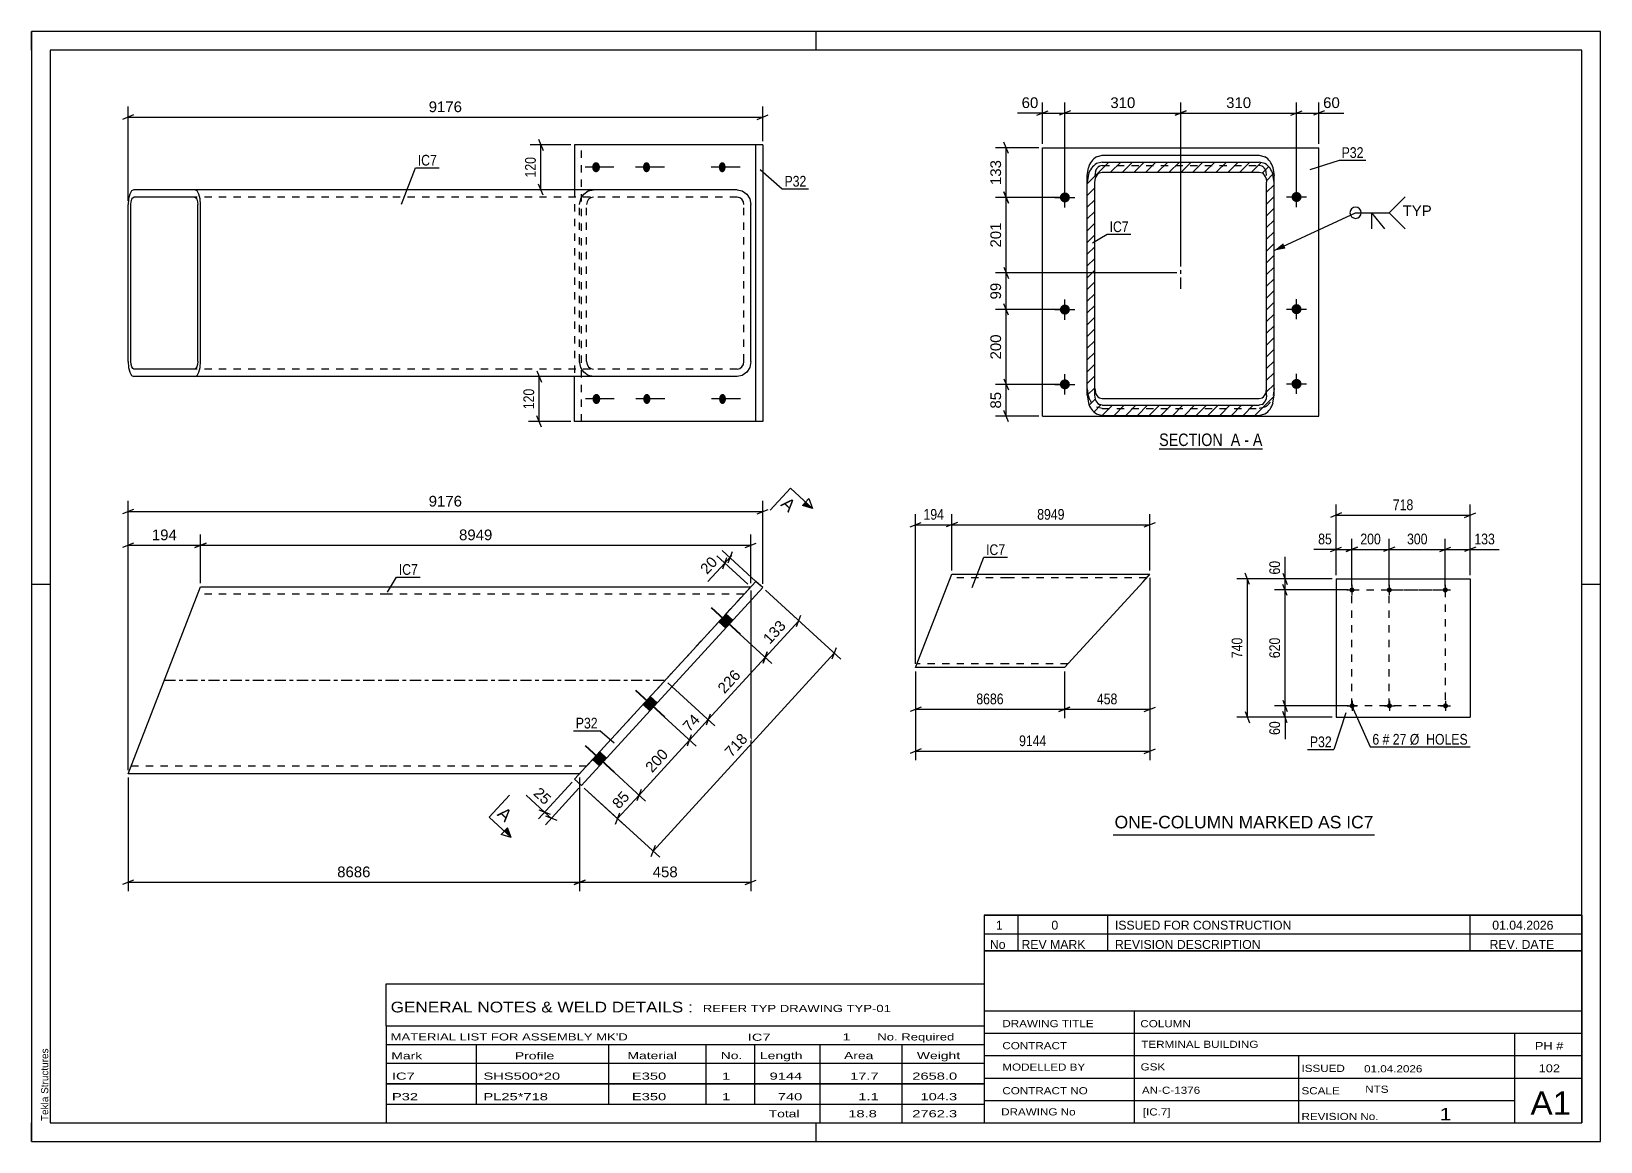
# Paper-space layout 'Layout1' of a CAD drawing. Header units: millimetres. Extents: x 0 to 420, y 0 to 297.
# The model-space entities are those that its viewports show. They can reach past a viewport. Long polylines and large blocks are cut down to what shows.
import ezdxf

# ---------------------------------------------------------------- set-up
doc = ezdxf.new("R2010")
doc.units = ezdxf.units.MM
doc.linetypes.add('DXK_LINE_DOT2', pattern=[3.9198, 1.9599, -1.9599])
doc.linetypes.add('DXK_LINE_DOT3', pattern=[5.9187, 2.979, -0.9799, 0.9799, -0.9799])
doc.layers.add('Viewport layer', color=7, linetype='Continuous', plot=False)
doc.styles.add('Arial', font='ARIAL.TTF', dxfattribs={"height": 0.2})
doc.styles.add('Arial Narrow', font='ARIALN.TTF', dxfattribs={"height": 0.2})

# ---------------------------------------------------------------- blocks, each defined once
blk = doc.blocks.new('Unknown-762328194-1128')
at = {"color": 5, "linetype": 'Continuous'}
for p, q in [((420, 297), (0, 297)), ((0, 297), (0, 0)), ((0, 292), (0, 297)), ((210, 292), (210, 297)), ((420, 0), (420, 297)), ((415, 292), (5, 292)), ((5, 292), (5, 5)), ((415, 5), (415, 292)), ((5, 149), (0, 149)), ((420, 149), (415, 149)), ((0, 0), (0, 5)), ((5, 5), (415, 5)), ((210, 0), (210, 5)), ((0, 0), (420, 0))]:
    blk.add_line(p, q, dxfattribs=at)
at = {"color": 174, "linetype": 'Continuous', "style": 'Arial'}
blk.add_text('Tekla Structures', height=1.9102, rotation=90, dxfattribs=at).set_placement((4.5, 5.5))
blk = doc.blocks.new('Unknown-762328194-17 - 1809')
at = {"color": 6, "linetype": 'Continuous'}
blk.add_line((301.84, 185.33), (329.49, 185.33), dxfattribs=at)
at = {"color": 0, "linetype": 'Continuous'}
blk.add_wipeout([(319.95, 186.08), (319.95, 189.58), (301.84, 189.58), (301.84, 186.08)], dxfattribs=at)
at = {"color": 7, "linetype": 'Continuous', "style": 'Arial Narrow'}
blk.add_text('SECTION ', height=3.34, dxfattribs=at).set_placement((301.84, 186.08))
at = {"color": 0, "linetype": 'Continuous'}
blk.add_wipeout([(323.56, 186.08), (323.56, 189.58), (321, 189.58), (321, 186.08)], dxfattribs=at)
blk.add_wipeout([(325.88, 186.08), (325.88, 189.58), (324.61, 189.58), (324.61, 186.08)], dxfattribs=at)
at = {"color": 7, "linetype": 'Continuous', "style": 'Arial Narrow'}
blk.add_text('A', height=3.34, dxfattribs=at).set_placement((321, 186.08))
at = {"color": 0, "linetype": 'Continuous'}
blk.add_wipeout([(329.49, 186.08), (329.49, 189.58), (326.93, 189.58), (326.93, 186.08)], dxfattribs=at)
at = {"color": 7, "linetype": 'Continuous', "style": 'Arial Narrow'}
for s, p in [('A', (326.93, 186.08)), ('-', (324.61, 186.08))]:
    blk.add_text(s, height=3.34, dxfattribs=at).set_placement(p)
blk = doc.blocks.new('Bolt-762328194-1296 - 1284')
at = {"linetype": 'Continuous'}
for points in [[(185.81, 141.07), (183.99, 139.08), (185.83, 137.39), (187.66, 139.38)], [(165.55, 118.95), (163.73, 116.96), (165.57, 115.27), (167.4, 117.26)], [(152.04, 104.2), (150.22, 102.21), (152.06, 100.52), (153.89, 102.51)]]:
    blk.add_hatch(color=1, dxfattribs=at).paths.add_polyline_path(points)
at = {"color": 1, "linetype": 'Continuous'}
for p, q in [((189.69, 135.69), (181.95, 142.78)), ((185.83, 137.39), (183.99, 139.08)), ((187.66, 139.38), (185.81, 141.07)), ((169.43, 113.56), (161.69, 120.65)), ((167.4, 117.26), (165.55, 118.95)), ((165.57, 115.27), (163.73, 116.96)), ((155.93, 98.81), (148.18, 105.9)), ((152.06, 100.52), (150.22, 102.21)), ((153.89, 102.51), (152.04, 104.2))]:
    blk.add_line(p, q, dxfattribs=at)
blk = doc.blocks.new('Part-762328194-1290 - 1284')
at = {"color": 2, "linetype": 'Continuous'}
for p, q in [((193.88, 149.88), (145.39, 96.93)), ((147.24, 95.25), (195.73, 148.2)), ((195.73, 148.2), (193.88, 149.88)), ((145.39, 96.93), (147.24, 95.25))]:
    blk.add_line(p, q, dxfattribs=at)
blk = doc.blocks.new('Part-762328194-1295 - 1284')
at = {"color": 2, "linetype": 'Continuous'}
for p, q in [((25.86, 98.41), (45.29, 148.41)), ((45.29, 148.41), (95.29, 148.41)), ((95.39, 148.41), (192.53, 148.41)), ((95.29, 98.41), (25.86, 98.41)), ((146.74, 98.41), (95.39, 98.41))]:
    blk.add_line(p, q, dxfattribs=at)
at = {"color": 7, "linetype": 'DXK_LINE_DOT2'}
for p, q in [((192.53, 148.41), (146.74, 98.41)), ((95.29, 146.41), (44.51, 146.41)), ((190.7, 146.41), (95.39, 146.41)), ((95.29, 100.41), (26.63, 100.41)), ((148.57, 100.41), (95.39, 100.41))]:
    blk.add_line(p, q, dxfattribs=at)
at = {"color": 7, "linetype": 'DXK_LINE_DOT3'}
for p, q in [((35.57, 123.41), (95.29, 123.41)), ((95.39, 123.41), (169.64, 123.41))]:
    blk.add_line(p, q, dxfattribs=at)
blk = doc.blocks.new('Bolt-762328194-1297 - 1284')
at = {"linetype": 'Continuous'}
for points in [[(185.9, 141.17), (184.07, 139.17), (185.92, 137.49), (187.74, 139.48)], [(165.64, 119.04), (163.81, 117.05), (165.66, 115.36), (167.48, 117.35)], [(152.13, 104.29), (150.31, 102.3), (152.15, 100.61), (153.97, 102.6)]]:
    blk.add_hatch(color=1, dxfattribs=at).paths.add_polyline_path(points)
at = {"color": 1, "linetype": 'Continuous'}
for p, q in [((189.78, 135.78), (182.04, 142.87)), ((185.92, 137.49), (184.07, 139.17)), ((187.74, 139.48), (185.9, 141.17)), ((169.52, 113.66), (161.77, 120.75)), ((167.48, 117.35), (165.64, 119.04)), ((165.66, 115.36), (163.81, 117.05)), ((156.01, 98.91), (148.27, 106)), ((152.15, 100.61), (150.31, 102.3)), ((153.97, 102.6), (152.13, 104.29))]:
    blk.add_line(p, q, dxfattribs=at)
blk = doc.blocks.new('Bolt-762328194-1253 - 1219')
at = {"linetype": 'Continuous'}
for points in [[(152.17, 260.66), (152.15, 260.38), (152.08, 260.11), (151.97, 259.87), (151.83, 259.66), (151.65, 259.49), (151.45, 259.38), (151.24, 259.32), (151.02, 259.32), (150.81, 259.38), (150.61, 259.49), (150.44, 259.66), (150.29, 259.87), (150.18, 260.11), (150.11, 260.38), (150.09, 260.66), (150.11, 260.94), (150.18, 261.21), (150.29, 261.46), (150.44, 261.67), (150.61, 261.83), (150.81, 261.95), (151.02, 262.01), (151.24, 262.01), (151.45, 261.95), (151.65, 261.83), (151.83, 261.67), (151.97, 261.46), (152.08, 261.21), (152.15, 260.94)], [(165.58, 260.66), (165.56, 260.38), (165.5, 260.11), (165.4, 259.87), (165.27, 259.66), (165.11, 259.49), (164.93, 259.38), (164.74, 259.32), (164.54, 259.32), (164.35, 259.38), (164.17, 259.49), (164.01, 259.66), (163.88, 259.87), (163.78, 260.11), (163.72, 260.38), (163.7, 260.66), (163.72, 260.94), (163.78, 261.21), (163.88, 261.46), (164.01, 261.67), (164.17, 261.83), (164.35, 261.95), (164.54, 262.01), (164.74, 262.01), (164.93, 261.95), (165.11, 261.83), (165.27, 261.67), (165.4, 261.46), (165.5, 261.21), (165.56, 260.94)], [(185.81, 260.66), (185.79, 260.38), (185.73, 260.11), (185.64, 259.87), (185.51, 259.66), (185.36, 259.49), (185.18, 259.38), (185, 259.32), (184.81, 259.32), (184.62, 259.38), (184.44, 259.49), (184.29, 259.66), (184.16, 259.87), (184.07, 260.11), (184.01, 260.38), (183.99, 260.66), (184.01, 260.94), (184.07, 261.21), (184.16, 261.46), (184.29, 261.67), (184.44, 261.83), (184.62, 261.95), (184.81, 262.01), (185, 262.01), (185.18, 261.95), (185.36, 261.83), (185.51, 261.67), (185.64, 261.46), (185.73, 261.21), (185.79, 260.94)]]:
    blk.add_hatch(color=1, dxfattribs=at).paths.add_polyline_path(points)
at = {"color": 1, "linetype": 'Continuous'}
for p, q in [((155.93, 260.66), (148.18, 260.66)), ((169.43, 260.66), (161.69, 260.66)), ((189.69, 260.66), (181.95, 260.66))]:
    blk.add_line(p, q, dxfattribs=at)
blk = doc.blocks.new('Part-762328194-1237 - 1219')
at = {"color": 2, "linetype": 'Continuous'}
for p, q in [((145.39, 266.66), (145.39, 254.66)), ((195.73, 266.66), (145.39, 266.66)), ((193.88, 192.66), (193.88, 266.66)), ((195.73, 266.66), (195.73, 192.66)), ((145.39, 192.66), (145.39, 204.66)), ((195.73, 192.66), (145.39, 192.66))]:
    blk.add_line(p, q, dxfattribs=at)
at = {"color": 7, "linetype": 'DXK_LINE_DOT2'}
for p, q in [((147.24, 192.66), (147.24, 266.66)), ((145.39, 254.66), (145.39, 204.66))]:
    blk.add_line(p, q, dxfattribs=at)
blk = doc.blocks.new('Part-762328194-1252 - 1219')
at = {"color": 2, "linetype": 'Continuous'}
for p, q in [((25.98, 252.19), (25.86, 250.66)), ((26.31, 253.49), (25.98, 252.19)), ((26.82, 254.36), (26.31, 253.49)), ((26.69, 251.43), (26.86, 252.08)), ((27.41, 254.66), (26.82, 254.36)), ((26.86, 252.08), (27.11, 252.51)), ((27.11, 252.51), (27.41, 252.66)), ((95.29, 254.66), (27.41, 254.66)), ((43.74, 252.66), (27.41, 252.66)), ((44.33, 254.36), (43.74, 254.66)), ((43.74, 252.66), (44.03, 252.51)), ((44.03, 252.51), (44.29, 252.08)), ((44.29, 252.08), (44.46, 251.43)), ((44.84, 253.49), (44.33, 254.36)), ((45.17, 252.19), (44.84, 253.49)), ((45.29, 250.66), (45.17, 252.19)), ((188.87, 254.66), (95.39, 254.66)), ((188.87, 254.66), (190.27, 254.36)), ((190.27, 254.36), (191.46, 253.49)), ((191.46, 253.49), (192.25, 252.19)), ((192.25, 252.19), (192.53, 250.66)), ((25.86, 208.66), (25.86, 250.66)), ((26.63, 250.66), (26.69, 251.43)), ((26.63, 208.66), (26.63, 250.66)), ((44.46, 251.43), (44.51, 250.66)), ((44.51, 208.66), (44.51, 250.66)), ((45.29, 208.66), (45.29, 250.66)), ((192.53, 208.66), (192.53, 250.66)), ((25.86, 208.66), (25.98, 207.13)), ((25.98, 207.13), (26.31, 205.84)), ((26.31, 205.84), (26.82, 204.97)), ((26.69, 207.9), (26.63, 208.66)), ((26.86, 207.25), (26.69, 207.9)), ((27.11, 206.82), (26.86, 207.25)), ((27.41, 206.66), (27.11, 206.82)), ((43.74, 206.66), (27.41, 206.66)), ((44.03, 206.82), (43.74, 206.66)), ((44.29, 207.25), (44.03, 206.82)), ((44.46, 207.9), (44.29, 207.25)), ((44.33, 204.97), (44.84, 205.84)), ((44.51, 208.66), (44.46, 207.9)), ((44.84, 205.84), (45.17, 207.13)), ((45.17, 207.13), (45.29, 208.66)), ((191.46, 205.84), (190.27, 204.97)), ((192.25, 207.13), (191.46, 205.84)), ((192.53, 208.66), (192.25, 207.13)), ((26.82, 204.97), (27.41, 204.66)), ((95.29, 204.66), (27.41, 204.66)), ((43.74, 204.66), (44.33, 204.97)), ((188.87, 204.66), (95.39, 204.66)), ((190.27, 204.97), (188.87, 204.66))]:
    blk.add_line(p, q, dxfattribs=at)
at = {"color": 7, "linetype": 'DXK_LINE_DOT2'}
for p, q in [((95.29, 252.66), (43.74, 252.66)), ((188.87, 252.66), (95.39, 252.66)), ((146.74, 250.66), (147.02, 252.19)), ((147.02, 252.19), (147.82, 253.49)), ((147.82, 253.49), (149, 254.36)), ((149.11, 252.08), (148.71, 251.43)), ((149, 254.36), (150.41, 254.66)), ((149.7, 252.51), (149.11, 252.08)), ((150.41, 252.66), (149.7, 252.51)), ((189.57, 252.51), (188.87, 252.66)), ((190.16, 252.08), (189.57, 252.51)), ((190.56, 251.43), (190.16, 252.08)), ((146.74, 208.66), (146.74, 250.66)), ((148.71, 251.43), (148.57, 250.66)), ((148.57, 208.66), (148.57, 250.66)), ((190.7, 250.66), (190.56, 251.43)), ((190.7, 208.66), (190.7, 250.66)), ((95.29, 206.66), (43.74, 206.66)), ((188.87, 206.66), (95.39, 206.66)), ((147.02, 207.13), (146.74, 208.66)), ((147.82, 205.84), (147.02, 207.13)), ((149, 204.97), (147.82, 205.84)), ((148.57, 208.66), (148.71, 207.9)), ((148.71, 207.9), (149.11, 207.25)), ((149.11, 207.25), (149.7, 206.82)), ((149.7, 206.82), (150.41, 206.66)), ((188.87, 206.66), (189.57, 206.82)), ((189.57, 206.82), (190.16, 207.25)), ((190.16, 207.25), (190.56, 207.9)), ((190.56, 207.9), (190.7, 208.66)), ((150.41, 204.66), (149, 204.97))]:
    blk.add_line(p, q, dxfattribs=at)
blk = doc.blocks.new('Bolt-762328194-1254 - 1219')
at = {"linetype": 'Continuous'}
for points in [[(152.26, 198.66), (152.24, 198.38), (152.17, 198.11), (152.06, 197.87), (151.91, 197.66), (151.74, 197.49), (151.54, 197.38), (151.33, 197.32), (151.11, 197.32), (150.9, 197.38), (150.7, 197.49), (150.52, 197.66), (150.38, 197.87), (150.27, 198.11), (150.2, 198.38), (150.18, 198.66), (150.2, 198.94), (150.27, 199.21), (150.38, 199.46), (150.52, 199.67), (150.7, 199.83), (150.9, 199.95), (151.11, 200.01), (151.33, 200.01), (151.54, 199.95), (151.74, 199.83), (151.91, 199.67), (152.06, 199.46), (152.17, 199.21), (152.24, 198.94)], [(165.67, 198.66), (165.65, 198.38), (165.59, 198.11), (165.49, 197.87), (165.36, 197.66), (165.2, 197.49), (165.02, 197.38), (164.82, 197.32), (164.63, 197.32), (164.43, 197.38), (164.25, 197.49), (164.09, 197.66), (163.96, 197.87), (163.86, 198.11), (163.8, 198.38), (163.78, 198.66), (163.8, 198.94), (163.86, 199.21), (163.96, 199.46), (164.09, 199.67), (164.25, 199.83), (164.43, 199.95), (164.63, 200.01), (164.82, 200.01), (165.02, 199.95), (165.2, 199.83), (165.36, 199.67), (165.49, 199.46), (165.59, 199.21), (165.65, 198.94)], [(185.9, 198.66), (185.88, 198.38), (185.82, 198.11), (185.72, 197.87), (185.6, 197.66), (185.44, 197.49), (185.27, 197.38), (185.08, 197.32), (184.89, 197.32), (184.7, 197.38), (184.53, 197.49), (184.38, 197.66), (184.25, 197.87), (184.15, 198.11), (184.09, 198.38), (184.07, 198.66), (184.09, 198.94), (184.15, 199.21), (184.25, 199.46), (184.38, 199.67), (184.53, 199.83), (184.7, 199.95), (184.89, 200.01), (185.08, 200.01), (185.27, 199.95), (185.44, 199.83), (185.6, 199.67), (185.72, 199.46), (185.82, 199.21), (185.88, 198.94)]]:
    blk.add_hatch(color=1, dxfattribs=at).paths.add_polyline_path(points)
at = {"color": 1, "linetype": 'Continuous'}
for p, q in [((156.01, 198.66), (148.27, 198.66)), ((169.52, 198.66), (161.77, 198.66)), ((189.78, 198.66), (182.04, 198.66))]:
    blk.add_line(p, q, dxfattribs=at)
blk = doc.blocks.new('Bolt-762328194-1547 - 1513')
at = {"linetype": 'Continuous'}
for points in [[(353.49, 117.25, -1), (353.49, 115.9, -1)], [(363.49, 117.25, -1), (363.49, 115.9, -1)], [(378.49, 117.25, -1), (378.49, 115.9, -1)]]:
    blk.add_hatch(color=1, dxfattribs=at).paths.add_polyline_path(points)
at = {"color": 1, "linetype": 'Continuous'}
for p, q in [((353.49, 117.92), (353.49, 115.22)), ((363.49, 117.92), (363.49, 115.22)), ((378.49, 117.92), (378.49, 115.22)), ((352.14, 116.57), (354.84, 116.57)), ((362.14, 116.57), (364.84, 116.57)), ((377.14, 116.57), (379.84, 116.57))]:
    blk.add_line(p, q, dxfattribs=at)
blk = doc.blocks.new('Bolt-762328194-1552 - 1513')
at = {"linetype": 'Continuous'}
for points in [[(353.43, 148.25, -1), (353.43, 146.9, -1)], [(363.43, 148.25, -1), (363.43, 146.9, -1)], [(378.43, 148.25, -1), (378.43, 146.9, -1)]]:
    blk.add_hatch(color=1, dxfattribs=at).paths.add_polyline_path(points)
at = {"color": 1, "linetype": 'Continuous'}
for p, q in [((352.08, 147.57), (354.78, 147.57)), ((353.43, 148.92), (353.43, 146.22)), ((362.08, 147.57), (364.78, 147.57)), ((363.43, 148.92), (363.43, 146.22)), ((377.08, 147.57), (379.78, 147.57)), ((378.43, 148.92), (378.43, 146.22))]:
    blk.add_line(p, q, dxfattribs=at)
blk = doc.blocks.new('Part-762328194-1557 - 1513')
at = {"color": 2, "linetype": 'Continuous'}
for p, q in [((349.18, 150.57), (349.18, 113.57)), ((349.18, 150.57), (385.08, 150.57)), ((385.08, 150.57), (385.08, 113.57)), ((349.18, 113.57), (385.08, 113.57))]:
    blk.add_line(p, q, dxfattribs=at)
blk = doc.blocks.new('Part-762328194-1737 - 1731')
at = {"color": 2, "linetype": 'Continuous'}
for p, q in [((236.66, 126.79), (246.37, 151.79)), ((246.37, 151.79), (261.37, 151.79)), ((261.47, 151.79), (299.37, 151.79)), ((297.54, 149.79), (299.37, 151.79)), ((297.54, 149.79), (276.47, 126.79)), ((261.37, 126.79), (236.66, 126.79)), ((276.47, 126.79), (261.47, 126.79))]:
    blk.add_line(p, q, dxfattribs=at)
at = {"color": 7, "linetype": 'DXK_LINE_DOT2'}
for p, q in [((299.23, 151.64), (297.54, 149.79)), ((261.37, 150.79), (245.99, 150.79)), ((298.45, 150.79), (261.47, 150.79)), ((261.37, 127.79), (237.05, 127.79)), ((277.39, 127.79), (261.47, 127.79))]:
    blk.add_line(p, q, dxfattribs=at)
blk = doc.blocks.new('Bolt-762328194-1812 - 1809')
at = {"linetype": 'Continuous'}
for points in [[(275.26, 252.58, -1), (277.96, 252.58, -1)], [(275.26, 222.58, -1), (277.96, 222.58, -1)], [(275.26, 202.58, -1), (277.96, 202.58, -1)]]:
    blk.add_hatch(color=1, dxfattribs=at).paths.add_polyline_path(points)
at = {"color": 1, "linetype": 'Continuous'}
for p, q in [((273.91, 252.58), (279.31, 252.58)), ((276.61, 249.88), (276.61, 255.28)), ((276.61, 219.88), (276.61, 225.28)), ((273.91, 222.58), (279.31, 222.58)), ((273.91, 202.58), (279.31, 202.58)), ((276.61, 199.88), (276.61, 205.28))]:
    blk.add_line(p, q, dxfattribs=at)
blk = doc.blocks.new('Bolt-762328194-1811 - 1809')
at = {"linetype": 'Continuous'}
for points in [[(337.26, 252.7, -1), (339.96, 252.7, -1)], [(337.26, 222.7, -1), (339.96, 222.7, -1)], [(337.26, 202.7, -1), (339.96, 202.7, -1)]]:
    blk.add_hatch(color=1, dxfattribs=at).paths.add_polyline_path(points)
at = {"color": 1, "linetype": 'Continuous'}
for p, q in [((335.91, 252.7), (341.31, 252.7)), ((338.61, 250), (338.61, 255.4)), ((335.91, 222.7), (341.31, 222.7)), ((338.61, 220), (338.61, 225.4)), ((335.91, 202.7), (341.31, 202.7)), ((338.61, 200), (338.61, 205.4))]:
    blk.add_line(p, q, dxfattribs=at)
blk = doc.blocks.new('Part-762328194-1817 - 1809')
at = {"linetype": 'Continuous'}
h = blk.add_hatch(dxfattribs=at)
h.set_pattern_fill('', scale=0.7, style=0, pattern_type=0)
h.set_pattern_definition([(45, (282.614, 199.6832), (-1.571545, 1.571545), [])])
h.paths.add_polyline_path([(282.61, 256.63), (282.61, 199.68), (282.92, 197.61), (283.79, 195.85), (285.08, 194.67), (286.61, 194.26), (328.61, 194.26), (330.14, 194.67), (331.44, 195.85), (332.31, 197.61), (332.61, 199.68), (332.61, 256.63), (332.31, 258.71), (331.44, 260.47), (330.14, 261.64), (328.61, 262.06), (286.61, 262.06), (285.08, 261.64), (283.79, 260.47), (282.92, 258.71)])
h.paths.add_polyline_path([(285.2, 258.55), (285.85, 259.14), (286.61, 259.35), (328.61, 259.35), (329.38, 259.14), (330.03, 258.55), (330.46, 257.67), (330.61, 256.63), (330.61, 199.68), (330.46, 198.65), (330.03, 197.77), (329.38, 197.18), (328.61, 196.97), (286.61, 196.97), (285.85, 197.18), (285.2, 197.77), (284.77, 198.65), (284.61, 199.68), (284.61, 256.63), (284.77, 257.67)])
at = {"color": 2, "linetype": 'Continuous'}
for p, q in [((282.61, 258.45), (282.92, 260.53)), ((285.08, 263.46), (286.61, 263.88)), ((286.61, 262.06), (285.08, 261.64)), ((286.61, 263.88), (328.61, 263.88)), ((286.61, 262.06), (328.61, 262.06)), ((328.61, 263.88), (330.14, 263.46)), ((330.14, 261.64), (328.61, 262.06)), ((332.31, 260.53), (332.61, 258.45)), ((282.92, 258.71), (282.61, 256.63)), ((282.61, 256.63), (282.61, 258.45)), ((282.61, 199.68), (282.61, 256.63)), ((284.61, 256.63), (284.77, 257.67)), ((284.61, 199.68), (284.61, 256.63)), ((285.85, 259.14), (286.61, 259.35)), ((286.61, 259.35), (328.61, 259.35)), ((328.61, 259.35), (329.38, 259.14)), ((330.46, 257.67), (330.61, 256.63)), ((330.61, 199.68), (330.61, 256.63)), ((332.61, 256.63), (332.31, 258.71)), ((332.61, 256.63), (332.61, 258.45)), ((332.61, 199.68), (332.61, 256.63)), ((282.61, 199.68), (282.92, 197.61)), ((284.61, 201.5), (284.77, 200.46)), ((284.77, 198.65), (284.61, 199.68)), ((285.85, 199), (286.61, 198.79)), ((286.61, 198.79), (328.61, 198.79)), ((328.61, 198.79), (329.38, 199)), ((330.46, 200.46), (330.61, 201.5)), ((330.61, 199.68), (330.46, 198.65)), ((332.31, 197.61), (332.61, 199.68)), ((285.08, 194.67), (286.61, 194.26)), ((286.61, 196.97), (285.85, 197.18)), ((286.61, 196.97), (328.61, 196.97)), ((286.61, 194.26), (328.61, 194.26)), ((329.38, 197.18), (328.61, 196.97)), ((328.61, 194.26), (330.14, 194.67))]:
    blk.add_line(p, q, dxfattribs=at)
at = {"color": 7, "linetype": 'DXK_LINE_DOT2'}
for p, q in [((286.61, 261.16), (285.85, 260.96)), ((286.61, 261.16), (328.61, 261.16)), ((329.38, 260.96), (328.61, 261.16)), ((282.61, 199.68), (282.61, 256.63)), ((284.77, 259.49), (284.61, 258.45)), ((284.61, 199.68), (284.61, 258.45)), ((330.61, 258.45), (330.46, 259.49)), ((330.61, 199.68), (330.61, 258.45)), ((332.61, 199.68), (332.61, 256.63)), ((282.92, 199.43), (282.61, 201.5)), ((332.61, 201.5), (332.31, 199.43)), ((286.61, 196.08), (285.08, 196.49)), ((286.61, 196.08), (328.61, 196.08)), ((330.14, 196.49), (328.61, 196.08))]:
    blk.add_line(p, q, dxfattribs=at)
at = {"color": 7, "linetype": 'DXK_LINE_DOT3'}
blk.add_line((307.61, 228.16), (307.61, 236.73), dxfattribs=at)
at = {"color": 2, "linetype": 'Continuous'}
for centre, radius, start, end in [((287.71, 259.26), 4.96, 122.0018, 165.1816), ((287.71, 257.44), 4.96, 122.0018, 165.1816), ((327.52, 259.26), 4.96, 14.8184, 57.9982), ((327.52, 257.44), 4.96, 14.8184, 57.9982), ((287.16, 257.04), 2.48, 122.0018, 165.1816), ((328.07, 257.04), 2.48, 14.8184, 57.9982), ((287.71, 198.88), 4.96, 194.8184, 237.9982), ((287.16, 201.1), 2.48, 194.8184, 237.9982), ((287.16, 199.28), 2.48, 194.8184, 237.9982), ((328.07, 201.1), 2.48, 302.0018, 345.1816), ((328.07, 199.28), 2.48, 302.0018, 345.1816), ((327.52, 198.88), 4.96, 302.0018, 345.1816)]:
    blk.add_arc(centre, radius, start, end, dxfattribs=at)
at = {"color": 7, "linetype": 'DXK_LINE_DOT2'}
for centre, radius, start, end in [((287.16, 258.86), 2.48, 122.0018, 165.1816), ((328.07, 258.86), 2.48, 14.8184, 57.9982), ((287.71, 200.69), 4.96, 194.8184, 237.9982), ((327.52, 200.69), 4.96, 302.0018, 345.1816)]:
    blk.add_arc(centre, radius, start, end, dxfattribs=at)
blk = doc.blocks.new('Part-762328194-1822 - 1809')
at = {"color": 2, "linetype": 'Continuous'}
for p, q in [((270.61, 194.08), (270.61, 265.88)), ((270.61, 265.88), (344.61, 265.88)), ((344.61, 194.08), (344.61, 265.88)), ((270.61, 194.08), (344.61, 194.08))]:
    blk.add_line(p, q, dxfattribs=at)
blk = doc.blocks.new('Rectangle-762328194-1674 - 1513')
at = {"color": 1, "linetype": 'DXK_LINE_DOT2'}
blk.add_lwpolyline([(353.43, 147.57), (378.43, 147.57), (378.43, 116.57), (353.43, 116.57), (353.43, 147.57)], close=True, dxfattribs=at)
blk = doc.blocks.new('Rectangle-762328194-1655 - 1513')
at = {"color": 1, "linetype": 'DXK_LINE_DOT2'}
blk.add_lwpolyline([(363.43, 147.57), (378.43, 147.57), (378.43, 116.57), (363.43, 116.57), (363.43, 147.57)], close=True, dxfattribs=at)
blk = doc.blocks.new('StraightDimension-762328194-1414 - 1284')
at = {"color": 7, "linetype": 'Continuous'}
for p, q in [((196.46, 147.52), (207.15, 137.73)), ((196.4, 129.54), (205.38, 139.35)), ((204.81, 137.84), (205.95, 140.86)), ((187.48, 137.71), (198.17, 127.92)), ((196.97, 131.06), (195.83, 128.03))]:
    blk.add_line(p, q, dxfattribs=at)
at = {"color": 0}
blk.add_wipeout([(203, 137.86), (199.9, 140.69), (194.59, 134.89), (197.68, 132.05)], dxfattribs=at)
at = {"color": 3, "style": 'Arial'}
blk.add_text('133', height=2.865, rotation=47.5154, dxfattribs=at).set_placement((197.65, 132.9))
blk = doc.blocks.new('StraightDimension-762328194-1453 - 1284')
at = {"color": 7, "linetype": 'Continuous'}
for p, q in [((191.79, 149.09), (183.49, 156.68)), ((194.99, 148.87), (184.85, 158.16)), ((185.03, 153.25), (186.17, 156.27)), ((185.6, 154.76), (186.95, 156.24)), ((187.52, 157.75), (186.38, 154.72)), ((186.95, 156.24), (187.44, 156.77))]:
    blk.add_line(p, q, dxfattribs=at)
at = {"color": 0}
blk.add_wipeout([(184.69, 154.88), (181.59, 157.72), (177.78, 153.55), (180.87, 150.71)], dxfattribs=at)
at = {"color": 7, "linetype": 'Continuous'}
blk.add_line((185.6, 154.76), (181.07, 149.82), dxfattribs=at)
blk.add_line((185.6, 154.76), (181.07, 149.82), dxfattribs=at)
at = {"color": 3, "style": 'Arial'}
blk.add_text('20', height=2.865, rotation=47.5154, dxfattribs=at).set_placement((180.84, 151.56))
blk = doc.blocks.new('StraightDimension-762328194-1356 - 1284')
at = {"color": 7, "linetype": 'Continuous'}
for p, q in [((153.71, 100.84), (164.41, 91.05)), ((147.97, 94.57), (158.66, 84.78)), ((156.89, 86.4), (162.64, 92.67)), ((163.21, 94.18), (162.06, 91.16)), ((156.32, 84.89), (157.47, 87.91))]:
    blk.add_line(p, q, dxfattribs=at)
at = {"color": 0}
blk.add_wipeout([(161.12, 92.12), (158.02, 94.96), (154.21, 90.8), (157.3, 87.96)], dxfattribs=at)
at = {"color": 3, "style": 'Arial'}
blk.add_text('85', height=2.865, rotation=47.5154, dxfattribs=at).set_placement((157.27, 88.81))
blk = doc.blocks.new('StraightDimension-762328194-1306 - 1284')
at = {"color": 7, "linetype": 'Continuous'}
for p, q in [((192.53, 147.41), (192.53, 66.97)), ((146.74, 97.41), (146.74, 66.97)), ((148.24, 69.97), (145.24, 68.77)), ((146.74, 69.37), (192.53, 69.37)), ((191.03, 68.77), (194.03, 69.97))]:
    blk.add_line(p, q, dxfattribs=at)
at = {"color": 0}
blk.add_wipeout([(173.57, 70.12), (173.57, 74.32), (165.7, 74.32), (165.7, 70.12)], dxfattribs=at)
at = {"color": 3, "style": 'Arial'}
blk.add_text('458', height=2.865, dxfattribs=at).set_placement((166.3, 70.72))
blk = doc.blocks.new('StraightDimension-762328194-1312 - 1284')
at = {"color": 7, "linetype": 'Continuous'}
for p, q in [((25.86, 97.41), (25.86, 66.97)), ((146.74, 97.41), (146.74, 66.97)), ((27.36, 69.97), (24.36, 68.77)), ((25.86, 69.37), (146.74, 69.37)), ((145.24, 68.77), (148.24, 69.97))]:
    blk.add_line(p, q, dxfattribs=at)
at = {"color": 0}
blk.add_wipeout([(91.35, 70.12), (91.35, 74.32), (81.25, 74.32), (81.25, 70.12)], dxfattribs=at)
at = {"color": 3, "style": 'Arial'}
blk.add_text('8686', height=2.865, dxfattribs=at).set_placement((81.85, 70.72))
blk = doc.blocks.new('StraightDimension-762328194-1321 - 1284')
at = {"color": 7, "linetype": 'Continuous'}
for p, q in [((27.36, 169.14), (24.36, 167.94)), ((25.86, 99.41), (25.86, 171.39)), ((25.86, 168.54), (195.73, 168.54)), ((194.23, 167.94), (197.23, 169.14)), ((195.73, 149.2), (195.73, 171.39))]:
    blk.add_line(p, q, dxfattribs=at)
at = {"color": 0}
blk.add_wipeout([(115.84, 169.29), (115.84, 173.49), (105.74, 173.49), (105.74, 169.29)], dxfattribs=at)
at = {"color": 3, "style": 'Arial'}
blk.add_text('9176', height=2.865, dxfattribs=at).set_placement((106.34, 169.89))
blk = doc.blocks.new('StraightDimension-762328194-1332 - 1284')
at = {"color": 7, "linetype": 'Continuous'}
for p, q in [((46.79, 160.13), (43.79, 158.93)), ((45.29, 149.41), (45.29, 162.38)), ((191.03, 158.93), (194.03, 160.13)), ((192.53, 149.41), (192.53, 162.38)), ((45.29, 159.53), (192.53, 159.53))]:
    blk.add_line(p, q, dxfattribs=at)
at = {"color": 0}
blk.add_wipeout([(123.96, 160.28), (123.96, 164.48), (113.86, 164.48), (113.86, 160.28)], dxfattribs=at)
at = {"color": 3, "style": 'Arial'}
blk.add_text('8949', height=2.865, dxfattribs=at).set_placement((114.46, 160.88))
blk = doc.blocks.new('StraightDimension-762328194-1343 - 1284')
at = {"color": 7, "linetype": 'Continuous'}
for p, q in [((27.36, 160.13), (24.36, 158.93)), ((25.86, 99.41), (25.86, 162.38)), ((43.79, 158.93), (46.79, 160.13)), ((45.29, 149.41), (45.29, 162.38)), ((25.86, 159.53), (45.29, 159.53))]:
    blk.add_line(p, q, dxfattribs=at)
at = {"color": 0}
blk.add_wipeout([(39.51, 160.28), (39.51, 164.48), (31.64, 164.48), (31.64, 160.28)], dxfattribs=at)
at = {"color": 3, "style": 'Arial'}
blk.add_text('194', height=2.865, dxfattribs=at).set_placement((32.24, 160.88))
blk = doc.blocks.new('StraightDimension-762328194-1369 - 1284')
at = {"color": 7, "linetype": 'Continuous'}
for p, q in [((167.23, 115.59), (177.91, 105.8)), ((162.64, 92.67), (176.14, 107.42)), ((175.57, 105.91), (176.72, 108.93)), ((153.71, 100.84), (164.41, 91.05)), ((163.21, 94.18), (162.06, 91.16))]:
    blk.add_line(p, q, dxfattribs=at)
at = {"color": 0}
blk.add_wipeout([(171.49, 103.45), (168.4, 106.29), (163.08, 100.49), (166.18, 97.65)], dxfattribs=at)
at = {"color": 3, "style": 'Arial'}
blk.add_text('200', height=2.865, rotation=47.5154, dxfattribs=at).set_placement((166.14, 98.5))
blk = doc.blocks.new('StraightDimension-762328194-1386 - 1284')
at = {"color": 7, "linetype": 'Continuous'}
for p, q in [((170.37, 122.73), (182.91, 111.26)), ((167.23, 115.59), (177.91, 105.8)), ((181.71, 114.39), (180.57, 111.36)), ((176.14, 107.42), (181.14, 112.88)), ((175.57, 105.91), (176.72, 108.93))]:
    blk.add_line(p, q, dxfattribs=at)
at = {"color": 0}
blk.add_wipeout([(180, 112.74), (176.9, 115.57), (173.08, 111.41), (176.18, 108.57)], dxfattribs=at)
at = {"color": 3, "style": 'Arial'}
blk.add_text('74', height=2.865, rotation=47.5154, dxfattribs=at).set_placement((176.14, 109.42))
blk = doc.blocks.new('StraightDimension-762328194-1401 - 1284')
at = {"color": 7, "linetype": 'Continuous'}
for p, q in [((187.48, 137.71), (198.17, 127.92)), ((195.83, 128.03), (196.97, 131.06)), ((181.14, 112.88), (196.4, 129.54)), ((170.37, 122.73), (182.91, 111.26)), ((181.71, 114.39), (180.57, 111.36))]:
    blk.add_line(p, q, dxfattribs=at)
at = {"color": 0}
blk.add_wipeout([(190.88, 124.62), (187.78, 127.46), (182.46, 121.65), (185.56, 118.81)], dxfattribs=at)
at = {"color": 3, "style": 'Arial'}
blk.add_text('226', height=2.865, rotation=47.5154, dxfattribs=at).set_placement((185.52, 119.66))
blk = doc.blocks.new('StraightDimension-762328194-1429 - 1284')
at = {"color": 7, "linetype": 'Continuous'}
for p, q in [((144.72, 96.2), (135.73, 86.39)), ((146.56, 94.51), (137.58, 84.7)), ((135.84, 88.73), (138.87, 87.59)), ((137.36, 88.16), (139.2, 86.47)), ((140.71, 85.9), (137.69, 87.04))]:
    blk.add_line(p, q, dxfattribs=at)
at = {"color": 0}
blk.add_wipeout([(137.47, 89.07), (140.31, 92.16), (136.15, 95.98), (133.31, 92.88)], dxfattribs=at)
at = {"color": 7, "linetype": 'Continuous'}
blk.add_line((137.36, 88.16), (132.42, 92.68), dxfattribs=at)
blk.add_line((137.36, 88.16), (132.42, 92.68), dxfattribs=at)
at = {"color": 3, "style": 'Arial'}
blk.add_text('25', height=2.865, rotation=-42.4848, dxfattribs=at).set_placement((134.16, 92.92))
blk = doc.blocks.new('StraightDimension-762328194-1441 - 1284')
at = {"color": 7, "linetype": 'Continuous'}
for p, q in [((196.46, 147.52), (216.65, 129.04)), ((166.39, 77.71), (214.88, 130.66)), ((214.31, 129.15), (215.45, 132.17)), ((147.97, 94.57), (168.16, 76.09)), ((166.96, 79.22), (165.82, 76.2))]:
    blk.add_line(p, q, dxfattribs=at)
at = {"color": 0}
blk.add_wipeout([(192.74, 107.59), (189.64, 110.43), (184.33, 104.62), (187.42, 101.79)], dxfattribs=at)
at = {"color": 3, "style": 'Arial'}
blk.add_text('718', height=2.865, rotation=47.5154, dxfattribs=at).set_placement((187.39, 102.63))
blk = doc.blocks.new('StraightDimension-762328194-1257 - 1219')
at = {"color": 7, "linetype": 'Continuous'}
for p, q in [((135.3, 206.16), (136.5, 203.16)), ((144.39, 204.66), (133.05, 204.66)), ((135.9, 192.66), (135.9, 204.66)), ((136.5, 191.16), (135.3, 194.16)), ((144.39, 192.66), (133.05, 192.66))]:
    blk.add_line(p, q, dxfattribs=at)
at = {"color": 0}
blk.add_wipeout([(135.15, 202.01), (130.95, 202.01), (130.95, 195.32), (135.15, 195.32)], dxfattribs=at)
at = {"color": 3, "style": 'Arial Narrow'}
blk.add_text('120', height=2.863, rotation=90.0002, dxfattribs=at).set_placement((134.55, 195.92))
blk = doc.blocks.new('StraightDimension-762328194-1265 - 1219')
at = {"color": 7, "linetype": 'Continuous'}
for p, q in [((144.39, 266.66), (133.5, 266.66)), ((135.75, 268.16), (136.95, 265.16)), ((136.35, 254.66), (136.35, 266.66)), ((144.39, 254.66), (133.5, 254.66)), ((136.95, 253.16), (135.75, 256.16))]:
    blk.add_line(p, q, dxfattribs=at)
at = {"color": 0}
blk.add_wipeout([(135.6, 264.01), (131.4, 264.01), (131.4, 257.32), (135.6, 257.32)], dxfattribs=at)
at = {"color": 3, "style": 'Arial Narrow'}
blk.add_text('120', height=2.863, rotation=90.0002, dxfattribs=at).set_placement((135, 257.92))
blk = doc.blocks.new('StraightDimension-762328194-1272 - 1219')
at = {"color": 7, "linetype": 'Continuous'}
for p, q in [((27.36, 274.65), (24.36, 273.45)), ((25.86, 251.66), (25.86, 276.9)), ((25.86, 274.05), (195.73, 274.05)), ((194.23, 273.45), (197.23, 274.65)), ((195.73, 267.66), (195.73, 276.9))]:
    blk.add_line(p, q, dxfattribs=at)
at = {"color": 0}
blk.add_wipeout([(115.84, 274.8), (115.84, 279), (105.74, 279), (105.74, 274.8)], dxfattribs=at)
at = {"color": 3, "style": 'Arial'}
blk.add_text('9176', height=2.865, dxfattribs=at).set_placement((106.34, 275.4))
blk = doc.blocks.new('StraightDimension-762328194-1560 - 1513')
at = {"color": 7, "linetype": 'Continuous'}
for p, q in [((350.68, 168.17), (347.68, 166.97)), ((349.18, 151.57), (349.18, 170.42)), ((383.58, 166.97), (386.58, 168.17)), ((385.08, 151.57), (385.08, 170.42)), ((349.18, 167.57), (385.08, 167.57))]:
    blk.add_line(p, q, dxfattribs=at)
at = {"color": 0}
blk.add_wipeout([(370.47, 168.32), (370.47, 172.52), (363.79, 172.52), (363.79, 168.32)], dxfattribs=at)
at = {"color": 3, "style": 'Arial Narrow'}
blk.add_text('718', height=2.863, dxfattribs=at).set_placement((364.39, 168.92))
blk = doc.blocks.new('StraightDimension-762328194-1571 - 1513')
at = {"color": 7, "linetype": 'Continuous'}
for p, q in [((378.43, 148.57), (378.43, 161.28)), ((385.08, 151.57), (385.08, 161.28)), ((376.93, 157.83), (379.93, 159.03)), ((378.43, 158.43), (385.08, 158.43)), ((386.58, 159.03), (383.58, 157.83))]:
    blk.add_line(p, q, dxfattribs=at)
at = {"color": 0}
blk.add_wipeout([(392.29, 159.18), (392.29, 163.38), (385.61, 163.38), (385.61, 159.18)], dxfattribs=at)
at = {"color": 7, "linetype": 'Continuous'}
blk.add_line((385.08, 158.43), (392.81, 158.43), dxfattribs=at)
blk.add_line((385.08, 158.43), (392.81, 158.43), dxfattribs=at)
at = {"color": 3, "style": 'Arial Narrow'}
blk.add_text('133', height=2.863, dxfattribs=at).set_placement((386.21, 159.78))
blk = doc.blocks.new('StraightDimension-762328194-1588 - 1513')
at = {"color": 7, "linetype": 'Continuous'}
for p, q in [((349.18, 151.57), (349.18, 161.28)), ((353.43, 148.57), (353.43, 161.28)), ((347.68, 157.83), (350.68, 159.03)), ((349.18, 158.43), (353.43, 158.43)), ((354.93, 159.03), (351.93, 157.83))]:
    blk.add_line(p, q, dxfattribs=at)
at = {"color": 0}
blk.add_wipeout([(348.66, 159.18), (348.66, 163.38), (343.8, 163.38), (343.8, 159.18)], dxfattribs=at)
at = {"color": 7, "linetype": 'Continuous'}
blk.add_line((349.18, 158.43), (343.28, 158.43), dxfattribs=at)
blk.add_line((349.18, 158.43), (343.28, 158.43), dxfattribs=at)
at = {"color": 3, "style": 'Arial Narrow'}
blk.add_text('85', height=2.863, dxfattribs=at).set_placement((344.4, 159.78))
blk = doc.blocks.new('StraightDimension-762328194-1602 - 1513')
at = {"color": 7, "linetype": 'Continuous'}
for p, q in [((326.06, 149.07), (324.86, 152.07)), ((348.18, 150.57), (322.61, 150.57)), ((325.46, 113.57), (325.46, 150.57)), ((348.18, 113.57), (322.61, 113.57)), ((324.86, 115.07), (326.06, 112.07))]:
    blk.add_line(p, q, dxfattribs=at)
at = {"color": 0}
blk.add_wipeout([(324.71, 135.42), (320.51, 135.42), (320.51, 128.73), (324.71, 128.73)], dxfattribs=at)
at = {"color": 3, "style": 'Arial Narrow'}
blk.add_text('740', height=2.863, rotation=90.0002, dxfattribs=at).set_placement((324.11, 129.33))
blk = doc.blocks.new('StraightDimension-762328194-1613 - 1513')
at = {"color": 7, "linetype": 'Continuous'}
for p, q in [((334.94, 118.07), (336.14, 115.07)), ((352.49, 116.57), (332.69, 116.57)), ((348.18, 113.57), (332.69, 113.57)), ((336.14, 112.07), (334.94, 115.07)), ((335.54, 113.57), (335.54, 116.57))]:
    blk.add_line(p, q, dxfattribs=at)
at = {"color": 0}
blk.add_wipeout([(334.79, 113.05), (330.59, 113.05), (330.59, 108.19), (334.79, 108.19)], dxfattribs=at)
at = {"color": 7, "linetype": 'Continuous'}
blk.add_line((335.54, 113.57), (335.54, 107.67), dxfattribs=at)
blk.add_line((335.54, 113.57), (335.54, 107.67), dxfattribs=at)
at = {"color": 3, "style": 'Arial Narrow'}
blk.add_text('60', height=2.863, rotation=90.0002, dxfattribs=at).set_placement((334.19, 108.79))
blk = doc.blocks.new('StraightDimension-762328194-1626 - 1513')
at = {"color": 7, "linetype": 'Continuous'}
for p, q in [((352.43, 147.57), (332.69, 147.57)), ((336.14, 146.07), (334.94, 149.07)), ((335.54, 116.57), (335.54, 147.57)), ((334.94, 118.07), (336.14, 115.07)), ((352.49, 116.57), (332.69, 116.57))]:
    blk.add_line(p, q, dxfattribs=at)
at = {"color": 0}
blk.add_wipeout([(334.79, 135.42), (330.59, 135.42), (330.59, 128.73), (334.79, 128.73)], dxfattribs=at)
at = {"color": 3, "style": 'Arial Narrow'}
blk.add_text('620', height=2.863, rotation=90.0002, dxfattribs=at).set_placement((334.19, 129.33))
blk = doc.blocks.new('StraightDimension-762328194-1642 - 1513')
at = {"color": 7, "linetype": 'Continuous'}
for p, q in [((334.94, 152.07), (336.14, 149.07)), ((348.18, 150.57), (332.69, 150.57)), ((352.43, 147.57), (332.69, 147.57)), ((336.14, 146.07), (334.94, 149.07)), ((335.54, 147.57), (335.54, 150.57))]:
    blk.add_line(p, q, dxfattribs=at)
at = {"color": 0}
blk.add_wipeout([(334.79, 155.96), (330.59, 155.96), (330.59, 151.1), (334.79, 151.1)], dxfattribs=at)
at = {"color": 7, "linetype": 'Continuous'}
blk.add_line((335.54, 150.57), (335.54, 156.48), dxfattribs=at)
blk.add_line((335.54, 150.57), (335.54, 156.48), dxfattribs=at)
at = {"color": 3, "style": 'Arial Narrow'}
blk.add_text('60', height=2.863, rotation=90.0002, dxfattribs=at).set_placement((334.19, 151.7))
blk = doc.blocks.new('StraightDimension-762328194-3164 - 1513')
at = {"color": 7, "linetype": 'Continuous'}
for p, q in [((353.43, 148.57), (353.43, 161.28)), ((363.43, 148.57), (363.43, 161.28)), ((351.93, 157.83), (354.93, 159.03)), ((353.43, 158.43), (363.43, 158.43)), ((364.93, 159.03), (361.93, 157.83))]:
    blk.add_line(p, q, dxfattribs=at)
at = {"color": 0}
blk.add_wipeout([(361.77, 159.18), (361.77, 163.38), (355.09, 163.38), (355.09, 159.18)], dxfattribs=at)
at = {"color": 3, "style": 'Arial Narrow'}
blk.add_text('200', height=2.863, dxfattribs=at).set_placement((355.69, 159.78))
blk = doc.blocks.new('StraightDimension-762328194-3166 - 1513')
at = {"color": 7, "linetype": 'Continuous'}
for p, q in [((363.43, 148.57), (363.43, 161.28)), ((378.43, 148.57), (378.43, 161.28)), ((364.93, 159.03), (361.93, 157.83)), ((363.43, 158.43), (378.43, 158.43)), ((376.93, 157.83), (379.93, 159.03))]:
    blk.add_line(p, q, dxfattribs=at)
at = {"color": 0}
blk.add_wipeout([(374.27, 159.18), (374.27, 163.38), (367.59, 163.38), (367.59, 159.18)], dxfattribs=at)
at = {"color": 3, "style": 'Arial Narrow'}
blk.add_text('300', height=2.863, dxfattribs=at).set_placement((368.19, 159.78))
blk = doc.blocks.new('StraightDimension-762328194-1764 - 1731')
at = {"color": 7, "linetype": 'Continuous'}
for p, q in [((247.87, 165.62), (244.87, 164.42)), ((246.37, 152.79), (246.37, 167.87)), ((246.37, 165.02), (299.37, 165.02)), ((297.87, 164.42), (300.87, 165.62)), ((299.37, 152.79), (299.37, 167.87))]:
    blk.add_line(p, q, dxfattribs=at)
at = {"color": 0}
blk.add_wipeout([(277.13, 165.77), (277.13, 169.97), (268.61, 169.97), (268.61, 165.77)], dxfattribs=at)
at = {"color": 3, "style": 'Arial Narrow'}
blk.add_text('8949', height=2.863, dxfattribs=at).set_placement((269.21, 166.37))
blk = doc.blocks.new('StraightDimension-762328194-1740 - 1731')
at = {"color": 7, "linetype": 'Continuous'}
for p, q in [((299.37, 150.79), (299.37, 102.05)), ((236.66, 125.79), (236.66, 102.05)), ((238.16, 105.05), (235.16, 103.85)), ((297.87, 103.85), (300.87, 105.05)), ((236.66, 104.45), (299.37, 104.45))]:
    blk.add_line(p, q, dxfattribs=at)
at = {"color": 0}
blk.add_wipeout([(272.27, 105.2), (272.27, 109.4), (263.76, 109.4), (263.76, 105.2)], dxfattribs=at)
at = {"color": 3, "style": 'Arial Narrow'}
blk.add_text('9144', height=2.863, dxfattribs=at).set_placement((264.36, 105.8))
blk = doc.blocks.new('StraightDimension-762328194-1751 - 1731')
at = {"color": 7, "linetype": 'Continuous'}
for p, q in [((235.16, 164.42), (238.16, 165.62)), ((236.66, 127.79), (236.66, 167.87)), ((236.66, 165.02), (246.37, 165.02)), ((247.87, 165.62), (244.87, 164.42)), ((246.37, 152.79), (246.37, 167.87))]:
    blk.add_line(p, q, dxfattribs=at)
at = {"color": 0}
blk.add_wipeout([(244.86, 165.77), (244.86, 169.97), (238.17, 169.97), (238.17, 165.77)], dxfattribs=at)
at = {"color": 3, "style": 'Arial Narrow'}
blk.add_text('194', height=2.863, dxfattribs=at).set_placement((238.77, 166.37))
blk = doc.blocks.new('StraightDimension-762328194-1793 - 1731')
at = {"color": 7, "linetype": 'Continuous'}
for p, q in [((299.37, 150.79), (299.37, 113.24)), ((276.47, 125.79), (276.47, 113.24)), ((277.97, 116.24), (274.97, 115.04)), ((276.47, 115.64), (299.37, 115.64)), ((297.87, 115.04), (300.87, 116.24))]:
    blk.add_line(p, q, dxfattribs=at)
at = {"color": 0}
blk.add_wipeout([(291.26, 116.39), (291.26, 120.59), (284.58, 120.59), (284.58, 116.39)], dxfattribs=at)
at = {"color": 3, "style": 'Arial Narrow'}
blk.add_text('458', height=2.863, dxfattribs=at).set_placement((285.18, 116.99))
blk = doc.blocks.new('StraightDimension-762328194-1778 - 1731')
at = {"color": 7, "linetype": 'Continuous'}
for p, q in [((236.66, 125.79), (236.66, 113.24)), ((276.47, 125.79), (276.47, 113.24)), ((238.16, 116.24), (235.16, 115.04)), ((236.66, 115.64), (276.47, 115.64)), ((274.97, 115.04), (277.97, 116.24))]:
    blk.add_line(p, q, dxfattribs=at)
at = {"color": 0}
blk.add_wipeout([(260.82, 116.39), (260.82, 120.59), (252.31, 120.59), (252.31, 116.39)], dxfattribs=at)
at = {"color": 3, "style": 'Arial Narrow'}
blk.add_text('8686', height=2.863, dxfattribs=at).set_placement((252.91, 116.99))
blk = doc.blocks.new('StraightDimension-762328194-2960 - 1809')
at = {"color": 7, "linetype": 'Continuous'}
for p, q in [((275.61, 252.58), (258.03, 252.58)), ((261.48, 251.08), (260.28, 254.08)), ((260.88, 232.44), (260.88, 252.58)), ((306.61, 232.44), (258.03, 232.44)), ((260.28, 233.94), (261.48, 230.94))]:
    blk.add_line(p, q, dxfattribs=at)
at = {"color": 0}
blk.add_wipeout([(260.13, 246.45), (255.93, 246.45), (255.93, 238.58), (260.13, 238.58)], dxfattribs=at)
at = {"color": 3, "style": 'Arial'}
blk.add_text('201', height=2.865, rotation=90.0002, dxfattribs=at).set_placement((259.53, 239.18))
blk = doc.blocks.new('StraightDimension-762328194-2961 - 1809')
at = {"color": 7, "linetype": 'Continuous'}
for p, q in [((306.61, 232.44), (258.03, 232.44)), ((260.28, 233.94), (261.48, 230.94)), ((260.88, 222.58), (260.88, 232.44)), ((261.48, 221.08), (260.28, 224.08)), ((275.61, 222.58), (258.03, 222.58))]:
    blk.add_line(p, q, dxfattribs=at)
at = {"color": 0}
blk.add_wipeout([(260.13, 230.33), (255.93, 230.33), (255.93, 224.69), (260.13, 224.69)], dxfattribs=at)
at = {"color": 3, "style": 'Arial'}
blk.add_text('99', height=2.865, rotation=90.0002, dxfattribs=at).set_placement((259.53, 225.29))
blk = doc.blocks.new('StraightDimension-762328194-2962 - 1809')
at = {"color": 7, "linetype": 'Continuous'}
for p, q in [((261.48, 221.08), (260.28, 224.08)), ((275.61, 222.58), (258.03, 222.58)), ((260.88, 202.58), (260.88, 222.58)), ((275.61, 202.58), (258.03, 202.58)), ((260.28, 204.08), (261.48, 201.08))]:
    blk.add_line(p, q, dxfattribs=at)
at = {"color": 0}
blk.add_wipeout([(260.13, 216.51), (255.93, 216.51), (255.93, 208.64), (260.13, 208.64)], dxfattribs=at)
at = {"color": 3, "style": 'Arial'}
blk.add_text('200', height=2.865, rotation=90.0002, dxfattribs=at).set_placement((259.53, 209.24))
blk = doc.blocks.new('StraightDimension-762328194-1874 - 1809')
at = {"color": 7, "linetype": 'Continuous'}
for p, q in [((270.61, 266.88), (270.61, 278)), ((276.61, 253.58), (276.61, 278)), ((269.11, 274.55), (272.11, 275.75)), ((270.61, 275.15), (276.61, 275.15)), ((278.11, 275.75), (275.11, 274.55))]:
    blk.add_line(p, q, dxfattribs=at)
at = {"color": 0}
blk.add_wipeout([(270.09, 275.9), (270.09, 280.1), (264.44, 280.1), (264.44, 275.9)], dxfattribs=at)
at = {"color": 7, "linetype": 'Continuous'}
blk.add_line((270.61, 275.15), (263.92, 275.15), dxfattribs=at)
blk.add_line((270.61, 275.15), (263.92, 275.15), dxfattribs=at)
at = {"color": 3, "style": 'Arial'}
blk.add_text('60', height=2.865, dxfattribs=at).set_placement((265.04, 276.5))
blk = doc.blocks.new('StraightDimension-762328194-2963 - 1809')
at = {"color": 7, "linetype": 'Continuous'}
for p, q in [((275.61, 202.58), (258.03, 202.58)), ((260.28, 204.08), (261.48, 201.08)), ((260.88, 194.08), (260.88, 202.58)), ((269.61, 194.08), (258.03, 194.08)), ((261.48, 192.58), (260.28, 195.58))]:
    blk.add_line(p, q, dxfattribs=at)
at = {"color": 0}
blk.add_wipeout([(260.13, 201.15), (255.93, 201.15), (255.93, 195.5), (260.13, 195.5)], dxfattribs=at)
at = {"color": 3, "style": 'Arial'}
blk.add_text('85', height=2.865, rotation=90.0002, dxfattribs=at).set_placement((259.53, 196.1))
blk = doc.blocks.new('StraightDimension-762328194-1887 - 1809')
at = {"color": 7, "linetype": 'Continuous'}
for p, q in [((338.61, 253.7), (338.61, 278)), ((344.61, 266.88), (344.61, 278)), ((337.11, 274.55), (340.11, 275.75)), ((338.61, 275.15), (344.61, 275.15)), ((346.11, 275.75), (343.11, 274.55))]:
    blk.add_line(p, q, dxfattribs=at)
at = {"color": 0}
blk.add_wipeout([(350.79, 275.9), (350.79, 280.1), (345.14, 280.1), (345.14, 275.9)], dxfattribs=at)
at = {"color": 7, "linetype": 'Continuous'}
blk.add_line((344.61, 275.15), (351.31, 275.15), dxfattribs=at)
blk.add_line((344.61, 275.15), (351.31, 275.15), dxfattribs=at)
at = {"color": 3, "style": 'Arial'}
blk.add_text('60', height=2.865, dxfattribs=at).set_placement((345.74, 276.5))
blk = doc.blocks.new('StraightDimension-762328194-1900 - 1809')
at = {"color": 7, "linetype": 'Continuous'}
for p, q in [((307.61, 236.61), (307.61, 278)), ((338.61, 253.7), (338.61, 278)), ((309.11, 275.75), (306.11, 274.55)), ((307.61, 275.15), (338.61, 275.15)), ((337.11, 274.55), (340.11, 275.75))]:
    blk.add_line(p, q, dxfattribs=at)
at = {"color": 0}
blk.add_wipeout([(327.05, 275.9), (327.05, 280.1), (319.18, 280.1), (319.18, 275.9)], dxfattribs=at)
at = {"color": 3, "style": 'Arial'}
blk.add_text('310', height=2.865, dxfattribs=at).set_placement((319.78, 276.5))
blk = doc.blocks.new('StraightDimension-762328194-1913 - 1809')
at = {"color": 7, "linetype": 'Continuous'}
for p, q in [((276.61, 253.58), (276.61, 278)), ((307.61, 236.61), (307.61, 278)), ((278.11, 275.75), (275.11, 274.55)), ((276.61, 275.15), (307.61, 275.15)), ((306.11, 274.55), (309.11, 275.75))]:
    blk.add_line(p, q, dxfattribs=at)
at = {"color": 0}
blk.add_wipeout([(296.05, 275.9), (296.05, 280.1), (288.18, 280.1), (288.18, 275.9)], dxfattribs=at)
at = {"color": 3, "style": 'Arial'}
blk.add_text('310', height=2.865, dxfattribs=at).set_placement((288.78, 276.5))
blk = doc.blocks.new('StraightDimension-762328194-2959 - 1809')
at = {"color": 7, "linetype": 'Continuous'}
for p, q in [((269.61, 265.88), (258.03, 265.88)), ((261.48, 264.38), (260.28, 267.38)), ((260.88, 252.58), (260.88, 265.88)), ((275.61, 252.58), (258.03, 252.58)), ((260.28, 254.08), (261.48, 251.08))]:
    blk.add_line(p, q, dxfattribs=at)
at = {"color": 0}
blk.add_wipeout([(260.13, 263.16), (255.93, 263.16), (255.93, 255.29), (260.13, 255.29)], dxfattribs=at)
at = {"color": 3, "style": 'Arial'}
blk.add_text('133', height=2.865, rotation=90.0002, dxfattribs=at).set_placement((259.53, 255.89))
blk = doc.blocks.new('Unknown-762328194-3692')
at = {"color": 7, "linetype": 'Continuous'}
for p, q in [((255, 51.05), (255, 5)), ((255, 51.05), (415, 51.05)), ((415, 51), (415, 5)), ((255, 35), (415, 35)), ((295.14, 35), (295.14, 5)), ((255, 29), (415, 29)), ((397, 5.05), (397, 29.05)), ((255, 23), (415, 23)), ((339.14, 23), (339.14, 5)), ((255, 17), (415, 17)), ((255, 11), (397, 11)), ((255, 5), (415, 5))]:
    blk.add_line(p, q, dxfattribs=at)
at = {"color": 7, "style": 'Arial Narrow'}
for s, height, width, p in [('DRAWING TITLE', 1.9089, 1.425378, (259.88, 30.61)), ('COLUMN', 1.909, 1.425378, (296.81, 30.59)), ('CONTRACT', 1.909, 1.425378, (259.88, 24.71)), ('TERMINAL BUILDING', 1.9089, 1.425378, (297.06, 25.07)), ('MODELLED BY', 1.9089, 1.425378, (259.88, 18.98)), ('GSK', 1.909, 1.425378, (296.88, 19.04)), ('ISSUED', 1.909, 1.425378, (339.94, 18.64)), ('01.04.2026', 1.909, 1.425378, (356.69, 18.52)), ('CONTRACT NO', 1.9089, 1.425378, (259.88, 12.66)), ('AN-C-1376', 1.909, 1.425378, (297.23, 12.78)), ('SCALE', 1.909, 1.425378, (339.94, 12.65)), ('A1', 6.204, 1.25, (401.24, 7.2)), ('DRAWING No', 1.909, 1.425378, (259.56, 7)), ('[IC.7]', 1.909, 1.425378, (297.46, 6.99)), ('1', 3.34, 1.5, (376.91, 5.68)), ('REVISION No.', 1.9089, 1.425378, (339.94, 5.77))]:
    blk.add_text(s, height=height, dxfattribs=dict(at, width=width)).set_placement(p)
at = {"color": 7, "linetype": 'Continuous', "style": 'Arial Narrow'}
for s, height, width, p in [('PH #', 2.1, 1.42538, (402.4, 24.55)), ('102', 2.1, 1.42538, (403.41, 18.55)), ('NTS', 1.909, 1.425378, (357, 13.05))]:
    blk.add_text(s, height=height, dxfattribs=dict(at, width=width)).set_placement(p)
blk = doc.blocks.new('Unknown-762328194-3693')
at = {"color": 7, "linetype": 'Continuous'}
for p, q in [((255, 60.55), (415, 60.55)), ((415, 60.55), (255, 60.55)), ((255, 60.55), (255, 55.55)), ((264, 60.55), (264, 55.55)), ((288, 60.55), (288, 55.55)), ((385, 60.55), (385, 55.55)), ((415, 60.55), (415, 55.55)), ((255, 55.55), (415, 55.55)), ((255, 55.55), (255, 51.05)), ((255, 55.55), (415, 55.55)), ((264, 55.55), (264, 51.05)), ((288, 55.55), (288, 51.05)), ((385, 55.55), (385, 51.05)), ((415, 55.55), (415, 51.05)), ((415, 51.05), (255, 51.05))]:
    blk.add_line(p, q, dxfattribs=at)
at = {"color": 7, "linetype": 'Continuous', "style": 'Arial Narrow'}
for s, height, width, p in [('1', 2.39, 1.196471, (258.16, 56.7)), ('0', 2.39, 1.196471, (273, 56.7)), ('ISSUED FOR CONSTRUCTION', 2.3861, 1.196471, (290, 56.7)), ('01.04.2026', 2.386, 1.196471, (391, 56.7)), ('No', 2.386, 1.2, (256.54, 51.55)), ('REV MARK', 2.386, 1.2, (265, 51.55)), ('REVISION DESCRIPTION', 2.3861, 1.2, (290, 51.55)), ('REV. DATE', 2.386, 1.2, (390.28, 51.55))]:
    blk.add_text(s, height=height, dxfattribs=dict(at, width=width)).set_placement(p)
blk = doc.blocks.new('Unknown-762328194-3694')
at = {"color": 7, "linetype": 'Continuous'}
for p, q in [((95, 42.25), (255, 42.25)), ((95, 31), (95, 42.25)), ((255, 42.25), (255, 31)), ((95, 31), (255, 31)), ((95, 31), (95, 26)), ((255, 31), (255, 26)), ((95, 26), (255, 26)), ((95, 26), (95, 21)), ((119, 26), (119, 21)), ((154.5, 26), (154.5, 21)), ((180.5, 26), (180.5, 21)), ((193.5, 26), (193.5, 21)), ((211, 26), (211, 21)), ((233, 26), (233, 21)), ((255, 26), (255, 21)), ((95, 21), (255, 21)), ((119, 21), (119, 15.5)), ((154.5, 21), (154.5, 15.5)), ((180.5, 21), (180.5, 15.5)), ((193.5, 21), (193.5, 15.5)), ((211, 21), (211, 15.5)), ((233, 21), (233, 15.5)), ((95, 20.95), (95, 15.55)), ((95, 20.95), (255, 20.95)), ((255, 20.95), (255, 15.55)), ((95, 15.55), (255, 15.55)), ((95, 15.45), (95, 10.05)), ((95, 15.45), (255, 15.45)), ((119, 15.5), (119, 10)), ((154.5, 15.5), (154.5, 10)), ((180.5, 15.5), (180.5, 10)), ((193.5, 15.5), (193.5, 10)), ((211, 15.5), (211, 10)), ((233, 15.5), (233, 10)), ((255, 15.45), (255, 10.05)), ((95, 10.05), (255, 10.05)), ((95, 10), (255, 10)), ((95, 10), (95, 5)), ((211, 10), (211, 5)), ((233, 10), (233, 5)), ((255, 10), (255, 5)), ((95, 5), (255, 5))]:
    blk.add_line(p, q, dxfattribs=at)
at = {"color": 7, "style": 'Arial Narrow'}
for s, height, width, p in [('GENERAL NOTES & WELD DETAILS :', 2.8633, 1.4, (96.15, 34.56)), ('REFER TYP DRAWING TYP-01', 1.9089, 1.6, (179.7, 34.66)), ("MATERIAL LIST FOR ASSEMBLY MK'D", 1.9089, 1.6, (96.15, 27.06)), ('IC7', 1.909, 1.794707, (191.74, 26.97)), ('1', 1.91, 1.794707, (217.08, 27.06)), ('No. Required', 1.9089, 1.6, (226.41, 27.06)), ('Mark', 1.909, 1.7, (96.34, 22)), ('Profile', 1.909, 1.7, (129.41, 22)), ('Material', 1.909, 1.7, (159.54, 22.06)), ('No.', 1.909, 1.7, (184.5, 22.06)), ('Length', 1.909, 1.7, (195, 22.06)), ('Area', 1.909, 1.7, (217.5, 22.06)), ('Weight', 1.909, 1.7, (237, 22.06))]:
    blk.add_text(s, height=height, dxfattribs=dict(at, width=width)).set_placement(p)
at = {"color": 7, "linetype": 'Continuous', "style": 'Arial Narrow'}
for s, height, width, p in [('IC7', 1.909, 1.794707, (96.5, 16.56)), ('SHS500*20', 1.909, 1.794707, (121, 16.56)), ('E350', 1.909, 1.794707, (160.74, 16.56)), ('1', 1.91, 1.794707, (184.86, 16.56)), ('9144', 1.909, 1.794707, (197.58, 16.56)), ('17.7', 1.909, 1.794707, (219.13, 16.56)), ('2658.0', 1.909, 1.794707, (235.77, 16.56)), ('P32', 1.909, 1.794707, (96.5, 11.06)), ('PL25*718', 1.909, 1.794707, (121, 11.06)), ('E350', 1.909, 1.794707, (160.74, 11.06)), ('1', 1.91, 1.794707, (184.86, 11.06)), ('740', 1.909, 1.794707, (199.77, 11.06)), ('1.1', 1.909, 1.794707, (221.32, 11.06)), ('104.3', 1.909, 1.794707, (237.96, 11.06)), ('Total', 1.909, 1.7, (197.33, 6.5)), ('18.8', 1.909, 1.794707, (218.64, 6.5)), ('2762.3', 1.909, 1.794707, (235.77, 6.5))]:
    blk.add_text(s, height=height, dxfattribs=dict(at, width=width)).set_placement(p)
blk = doc.blocks.new('Unknown-762328194-3695')
at = {"color": 7, "linetype": 'Continuous'}
blk.add_line((289.5, 82.05), (359.5, 82.05), dxfattribs=at)
at = {"color": 7, "style": 'Arial'}
blk.add_text('ONE-COLUMN MARKED AS IC7', height=3.3428, dxfattribs=at).set_placement((289.91, 83.8))
blk = doc.blocks.new('Mark-762328194-1286 - 1284')
at = {"color": 0}
blk.add_wipeout([(151.55, 110.52), (151.55, 113.52), (145.71, 113.52), (145.71, 110.52)], dxfattribs=at)
blk.add_wipeout([(151.55, 110.52), (151.55, 113.52), (145.71, 113.52), (145.71, 110.52)], dxfattribs=at)
at = {"color": 30, "linetype": 'Continuous'}
for p in [(145.11, 109.92), (155.98, 106.55)]:
    blk.add_line(p, (152.15, 109.92), dxfattribs=at)
at = {"color": 3, "style": 'Arial Narrow'}
blk.add_text('P32', height=2.863, dxfattribs=at).set_placement((145.71, 110.52))
blk = doc.blocks.new('Mark-762328194-1291 - 1284')
at = {"color": 0}
blk.add_wipeout([(103.44, 151.62), (103.44, 154.62), (98.33, 154.62), (98.33, 151.62)], dxfattribs=at)
blk.add_wipeout([(103.44, 151.62), (103.44, 154.62), (98.33, 154.62), (98.33, 151.62)], dxfattribs=at)
at = {"color": 30, "linetype": 'Continuous'}
for p, q in [((95.29, 147), (97.73, 151.02)), ((97.73, 151.02), (104.04, 151.02))]:
    blk.add_line(p, q, dxfattribs=at)
at = {"color": 3, "style": 'Arial Narrow'}
blk.add_text('IC7', height=2.863, dxfattribs=at).set_placement((98.33, 151.62))
blk = doc.blocks.new('SectionMark-762328194-1508 - 1284')
at = {"color": 6, "linetype": 'Continuous'}
for p, q in [((208.05, 172.02), (209.05, 169.41)), ((128.43, 81.37), (125.74, 82.13))]:
    blk.add_line(p, q, dxfattribs=at)
at = {"color": 0, "linetype": 'Continuous'}
for points in [[(202.64, 168.16), (205, 170.74), (202.71, 172.84), (200.34, 170.26)], [(126.74, 85.28), (129.1, 87.86), (126.81, 89.96), (124.45, 87.38)]]:
    blk.add_wipeout(points, dxfattribs=at)
at = {"linetype": 'Continuous'}
for points in [[(206.36, 170.17), (207.21, 171.09), (209.05, 169.41)], [(126.58, 83.05), (127.43, 83.98), (128.43, 81.37)]]:
    blk.add_hatch(color=6, dxfattribs=at).paths.add_polyline_path(points)
at = {"color": 6, "linetype": 'Continuous'}
for p, q in [((203.15, 174.81), (197.75, 168.91)), ((203.15, 174.81), (209.05, 169.41)), ((206.36, 170.17), (208.05, 172.02)), ((209.05, 169.41), (206.36, 170.17)), ((122.53, 86.77), (127.93, 92.67)), ((122.53, 86.77), (128.43, 81.37)), ((127.43, 83.98), (125.74, 82.13)), ((128.43, 81.37), (127.43, 83.98))]:
    blk.add_line(p, q, dxfattribs=at)
at = {"color": 3, "linetype": 'Continuous', "style": 'Arial'}
for p in [(200.34, 170.26), (124.45, 87.38)]:
    blk.add_text('A', height=3.34, rotation=-42.4848, dxfattribs=at).set_placement(p)
blk = doc.blocks.new('Mark-762328194-1248 - 1219')
at = {"color": 0}
blk.add_wipeout([(108.52, 261.11), (108.52, 264.11), (103.41, 264.11), (103.41, 261.11)], dxfattribs=at)
blk.add_wipeout([(108.52, 261.11), (108.52, 264.11), (103.41, 264.11), (103.41, 261.11)], dxfattribs=at)
at = {"color": 30, "linetype": 'Continuous'}
for p, q in [((99.06, 250.82), (102.81, 260.51)), ((102.81, 260.51), (109.12, 260.51))]:
    blk.add_line(p, q, dxfattribs=at)
at = {"color": 3, "style": 'Arial Narrow'}
blk.add_text('IC7', height=2.863, dxfattribs=at).set_placement((103.41, 261.11))
blk = doc.blocks.new('Mark-762328194-1232 - 1219')
at = {"color": 0}
blk.add_wipeout([(207.42, 255.48), (207.42, 258.48), (201.57, 258.48), (201.57, 255.48)], dxfattribs=at)
blk.add_wipeout([(207.42, 255.48), (207.42, 258.48), (201.57, 258.48), (201.57, 255.48)], dxfattribs=at)
at = {"color": 30, "linetype": 'Continuous'}
for p, q in [((195.1, 260.1), (200.97, 254.88)), ((200.97, 254.88), (208.02, 254.88))]:
    blk.add_line(p, q, dxfattribs=at)
at = {"color": 3, "style": 'Arial Narrow'}
blk.add_text('P32', height=2.863, dxfattribs=at).set_placement((201.57, 255.48))
blk = doc.blocks.new('MarkSet-762328194-1721 - 1513')
at = {"color": 0}
blk.add_wipeout([(360.74, 106.19), (360.74, 109.19), (358.91, 109.19), (358.91, 106.19)], dxfattribs=at)
blk.add_wipeout([(360.74, 106.19), (360.74, 109.19), (358.91, 109.19), (358.91, 106.19)], dxfattribs=at)
at = {"color": 7, "linetype": 'Continuous'}
blk.add_line((353.43, 116.57), (358.31, 105.59), dxfattribs=at)
at = {"color": 0}
blk.add_wipeout([(363.47, 106.19), (363.47, 109.19), (361.64, 109.19), (361.64, 106.19)], dxfattribs=at)
blk.add_wipeout([(363.47, 106.19), (363.47, 109.19), (361.64, 109.19), (361.64, 106.19)], dxfattribs=at)
at = {"color": 3, "style": 'Arial Narrow'}
blk.add_text('6', height=2.86, dxfattribs=at).set_placement((358.91, 106.19))
at = {"color": 0}
blk.add_wipeout([(368.03, 106.19), (368.03, 109.19), (364.37, 109.19), (364.37, 106.19)], dxfattribs=at)
blk.add_wipeout([(368.03, 106.19), (368.03, 109.19), (364.37, 109.19), (364.37, 106.19)], dxfattribs=at)
at = {"color": 3, "style": 'Arial Narrow'}
blk.add_text('#', height=2.86, dxfattribs=at).set_placement((361.64, 106.19))
at = {"color": 0}
blk.add_wipeout([(384.45, 106.19), (384.45, 109.19), (368.93, 109.19), (368.93, 106.19)], dxfattribs=at)
blk.add_wipeout([(384.45, 106.19), (384.45, 109.19), (368.93, 109.19), (368.93, 106.19)], dxfattribs=at)
at = {"color": 7, "linetype": 'Continuous'}
blk.add_line((358.31, 105.59), (385.05, 105.59), dxfattribs=at)
at = {"color": 3, "style": 'Arial Narrow'}
for s, p in [('27', (364.37, 106.19)), ('Ø  HOLES', (368.93, 106.19))]:
    blk.add_text(s, height=2.863, dxfattribs=at).set_placement(p)
blk = doc.blocks.new('Mark-762328194-1553 - 1513')
at = {"color": 0}
blk.add_wipeout([(348.02, 105.51), (348.02, 108.51), (342.18, 108.51), (342.18, 105.51)], dxfattribs=at)
blk.add_wipeout([(348.02, 105.51), (348.02, 108.51), (342.18, 108.51), (342.18, 105.51)], dxfattribs=at)
at = {"color": 30, "linetype": 'Continuous'}
for p in [(351.85, 114.72), (341.58, 104.91)]:
    blk.add_line(p, (348.62, 104.91), dxfattribs=at)
at = {"color": 3, "style": 'Arial Narrow'}
blk.add_text('P32', height=2.863, dxfattribs=at).set_placement((342.18, 105.51))
blk = doc.blocks.new('Mark-762328194-1733 - 1731')
at = {"color": 0}
blk.add_wipeout([(260.64, 156.92), (260.64, 159.92), (255.52, 159.92), (255.52, 156.92)], dxfattribs=at)
blk.add_wipeout([(260.64, 156.92), (260.64, 159.92), (255.52, 159.92), (255.52, 156.92)], dxfattribs=at)
at = {"color": 30, "linetype": 'Continuous'}
for p, q in [((251.79, 148.25), (254.92, 156.32)), ((254.92, 156.32), (261.24, 156.32))]:
    blk.add_line(p, q, dxfattribs=at)
at = {"color": 3, "style": 'Arial Narrow'}
blk.add_text('IC7', height=2.863, dxfattribs=at).set_placement((255.52, 156.92))
blk = doc.blocks.new('Mark-762328194-1813 - 1809')
at = {"color": 0}
blk.add_wipeout([(293.68, 243.32), (293.68, 246.32), (288.57, 246.32), (288.57, 243.32)], dxfattribs=at)
blk.add_wipeout([(293.68, 243.32), (293.68, 246.32), (288.57, 246.32), (288.57, 243.32)], dxfattribs=at)
at = {"color": 30, "linetype": 'Continuous'}
for p, q in [((284.04, 240.48), (287.97, 242.72)), ((287.97, 242.72), (294.28, 242.72))]:
    blk.add_line(p, q, dxfattribs=at)
at = {"color": 3, "style": 'Arial Narrow'}
blk.add_text('IC7', height=2.863, dxfattribs=at).set_placement((288.57, 243.32))
blk = doc.blocks.new('Mark-762328194-1818 - 1809')
at = {"color": 0}
blk.add_wipeout([(356.53, 263.15), (356.53, 266.15), (350.69, 266.15), (350.69, 263.15)], dxfattribs=at)
blk.add_wipeout([(356.53, 263.15), (356.53, 266.15), (350.69, 266.15), (350.69, 263.15)], dxfattribs=at)
at = {"color": 30, "linetype": 'Continuous'}
for p, q in [((342.3, 260.09), (350.09, 262.55)), ((350.09, 262.55), (357.13, 262.55))]:
    blk.add_line(p, q, dxfattribs=at)
at = {"color": 3, "style": 'Arial Narrow'}
blk.add_text('P32', height=2.863, dxfattribs=at).set_placement((350.69, 263.15))
blk = doc.blocks.new('WeldMark-762328194-1926 - 1809')
at = {"linetype": 'Continuous'}
blk.add_hatch(color=30, dxfattribs=at).paths.add_polyline_path([(335.65, 238.95), (332.61, 238.36), (335.02, 240.31)])
at = {"color": 30, "linetype": 'Continuous'}
for p, q in [((332.61, 238.36), (354.42, 248.49)), ((354.42, 248.49), (363.42, 248.49))]:
    blk.add_line(p, q, dxfattribs=at)
at = {"color": 3, "linetype": 'Continuous'}
for q in [(362.13, 244.2), (358.71, 244.2)]:
    blk.add_line((358.71, 248.49), q, dxfattribs=at)
for start, end in [(90, 270), (270, 90)]:
    blk.add_arc((354.42, 248.49), 1.5, start, end, dxfattribs=at)
at = {"color": 0, "linetype": 'Continuous'}
blk.add_wipeout([(374.8, 247.59), (374.8, 250.59), (367.02, 250.59), (367.02, 247.59)], dxfattribs=at)
blk.add_wipeout([(374.8, 247.59), (374.8, 250.59), (367.02, 250.59), (367.02, 247.59)], dxfattribs=at)
at = {"color": 3, "linetype": 'Continuous'}
for q in [(367.71, 252.77), (367.71, 244.2)]:
    blk.add_line((363.42, 248.49), q, dxfattribs=at)
at = {"color": 3, "linetype": 'Continuous', "style": 'Arial'}
blk.add_text('TYP', height=2.865, dxfattribs=at).set_placement((367.02, 247.59))

msp = doc.modelspace()

# ---------------------------------------------------------------- block references
for name in ['Unknown-762328194-1128', 'Part-762328194-1237 - 1219', 'Part-762328194-1822 - 1809', 'Bolt-762328194-1253 - 1219', 'Part-762328194-1817 - 1809', 'Part-762328194-1252 - 1219', 'Bolt-762328194-1812 - 1809', 'Bolt-762328194-1811 - 1809', 'Bolt-762328194-1254 - 1219', 'Part-762328194-1737 - 1731', 'Part-762328194-1295 - 1284', 'Part-762328194-1290 - 1284', 'Part-762328194-1557 - 1513', 'Bolt-762328194-1552 - 1513', 'Rectangle-762328194-1674 - 1513', 'Rectangle-762328194-1655 - 1513', 'Bolt-762328194-1297 - 1284', 'Bolt-762328194-1296 - 1284', 'Bolt-762328194-1547 - 1513', 'Unknown-762328194-3695', 'Unknown-762328194-3693', 'Unknown-762328194-3692', 'Unknown-762328194-3694']:
    msp.add_blockref(name, (0, 0))

# ---------------------------------------------------------------- next in the draw order: block references
for name in ['StraightDimension-762328194-1887 - 1809', 'StraightDimension-762328194-1265 - 1219', 'StraightDimension-762328194-2960 - 1809', 'StraightDimension-762328194-1257 - 1219', 'Unknown-762328194-17 - 1809', 'StraightDimension-762328194-1560 - 1513', 'StraightDimension-762328194-1764 - 1731', 'StraightDimension-762328194-1414 - 1284', 'StraightDimension-762328194-1356 - 1284']:
    msp.add_blockref(name, (0, 0))

# ---------------------------------------------------------------- next in the draw order: block references
for name in ['StraightDimension-762328194-1272 - 1219', 'StraightDimension-762328194-1874 - 1809', 'StraightDimension-762328194-1900 - 1809', 'Mark-762328194-1818 - 1809', 'StraightDimension-762328194-2961 - 1809', 'StraightDimension-762328194-1588 - 1513', 'StraightDimension-762328194-1571 - 1513', 'StraightDimension-762328194-1453 - 1284', 'StraightDimension-762328194-1740 - 1731']:
    msp.add_blockref(name, (0, 0))

# ---------------------------------------------------------------- next in the draw order: block references
for name in ['StraightDimension-762328194-1913 - 1809', 'Mark-762328194-1248 - 1219', 'Mark-762328194-1232 - 1219', 'WeldMark-762328194-1926 - 1809', 'StraightDimension-762328194-2962 - 1809', 'StraightDimension-762328194-1751 - 1731', 'Mark-762328194-1733 - 1731', 'StraightDimension-762328194-1602 - 1513', 'StraightDimension-762328194-1306 - 1284', 'StraightDimension-762328194-1793 - 1731']:
    msp.add_blockref(name, (0, 0))

# ---------------------------------------------------------------- next in the draw order: block references
for name in ['StraightDimension-762328194-2959 - 1809', 'Mark-762328194-1813 - 1809', 'StraightDimension-762328194-2963 - 1809', 'StraightDimension-762328194-1778 - 1731', 'StraightDimension-762328194-1613 - 1513', 'StraightDimension-762328194-1312 - 1284']:
    msp.add_blockref(name, (0, 0))

# ---------------------------------------------------------------- next in the draw order: block references
for name in ['StraightDimension-762328194-1321 - 1284', 'StraightDimension-762328194-1626 - 1513', 'StraightDimension-762328194-1429 - 1284']:
    msp.add_blockref(name, (0, 0))

# ---------------------------------------------------------------- next in the draw order: block references
for name in ['StraightDimension-762328194-1332 - 1284', 'StraightDimension-762328194-1642 - 1513', 'StraightDimension-762328194-1369 - 1284', 'MarkSet-762328194-1721 - 1513']:
    msp.add_blockref(name, (0, 0))

# ---------------------------------------------------------------- next in the draw order: block references
for name in ['StraightDimension-762328194-1343 - 1284', 'StraightDimension-762328194-3164 - 1513', 'Mark-762328194-1291 - 1284', 'StraightDimension-762328194-1386 - 1284', 'Mark-762328194-1553 - 1513']:
    msp.add_blockref(name, (0, 0))

# ---------------------------------------------------------------- next in the draw order: block references
for name in ['StraightDimension-762328194-3166 - 1513', 'StraightDimension-762328194-1401 - 1284']:
    msp.add_blockref(name, (0, 0))

# ---------------------------------------------------------------- next in the draw order: block references
msp.add_blockref('StraightDimension-762328194-1441 - 1284', (0, 0))

# ---------------------------------------------------------------- next in the draw order: block references
msp.add_blockref('Mark-762328194-1286 - 1284', (0, 0))

# ---------------------------------------------------------------- next in the draw order: block references
msp.add_blockref('SectionMark-762328194-1508 - 1284', (0, 0))

psp = doc.layouts.get("Layout1")

# ---------------------------------------------------------------- viewports
at = {"layer": 'Viewport layer', "view_target_point": (210, 148.5)}
psp.add_viewport(center=(210, 148.5), size=(420, 297), view_center_point=(0, 0), view_height=297, dxfattribs=at)

doc.saveas('drawing.dxf')
